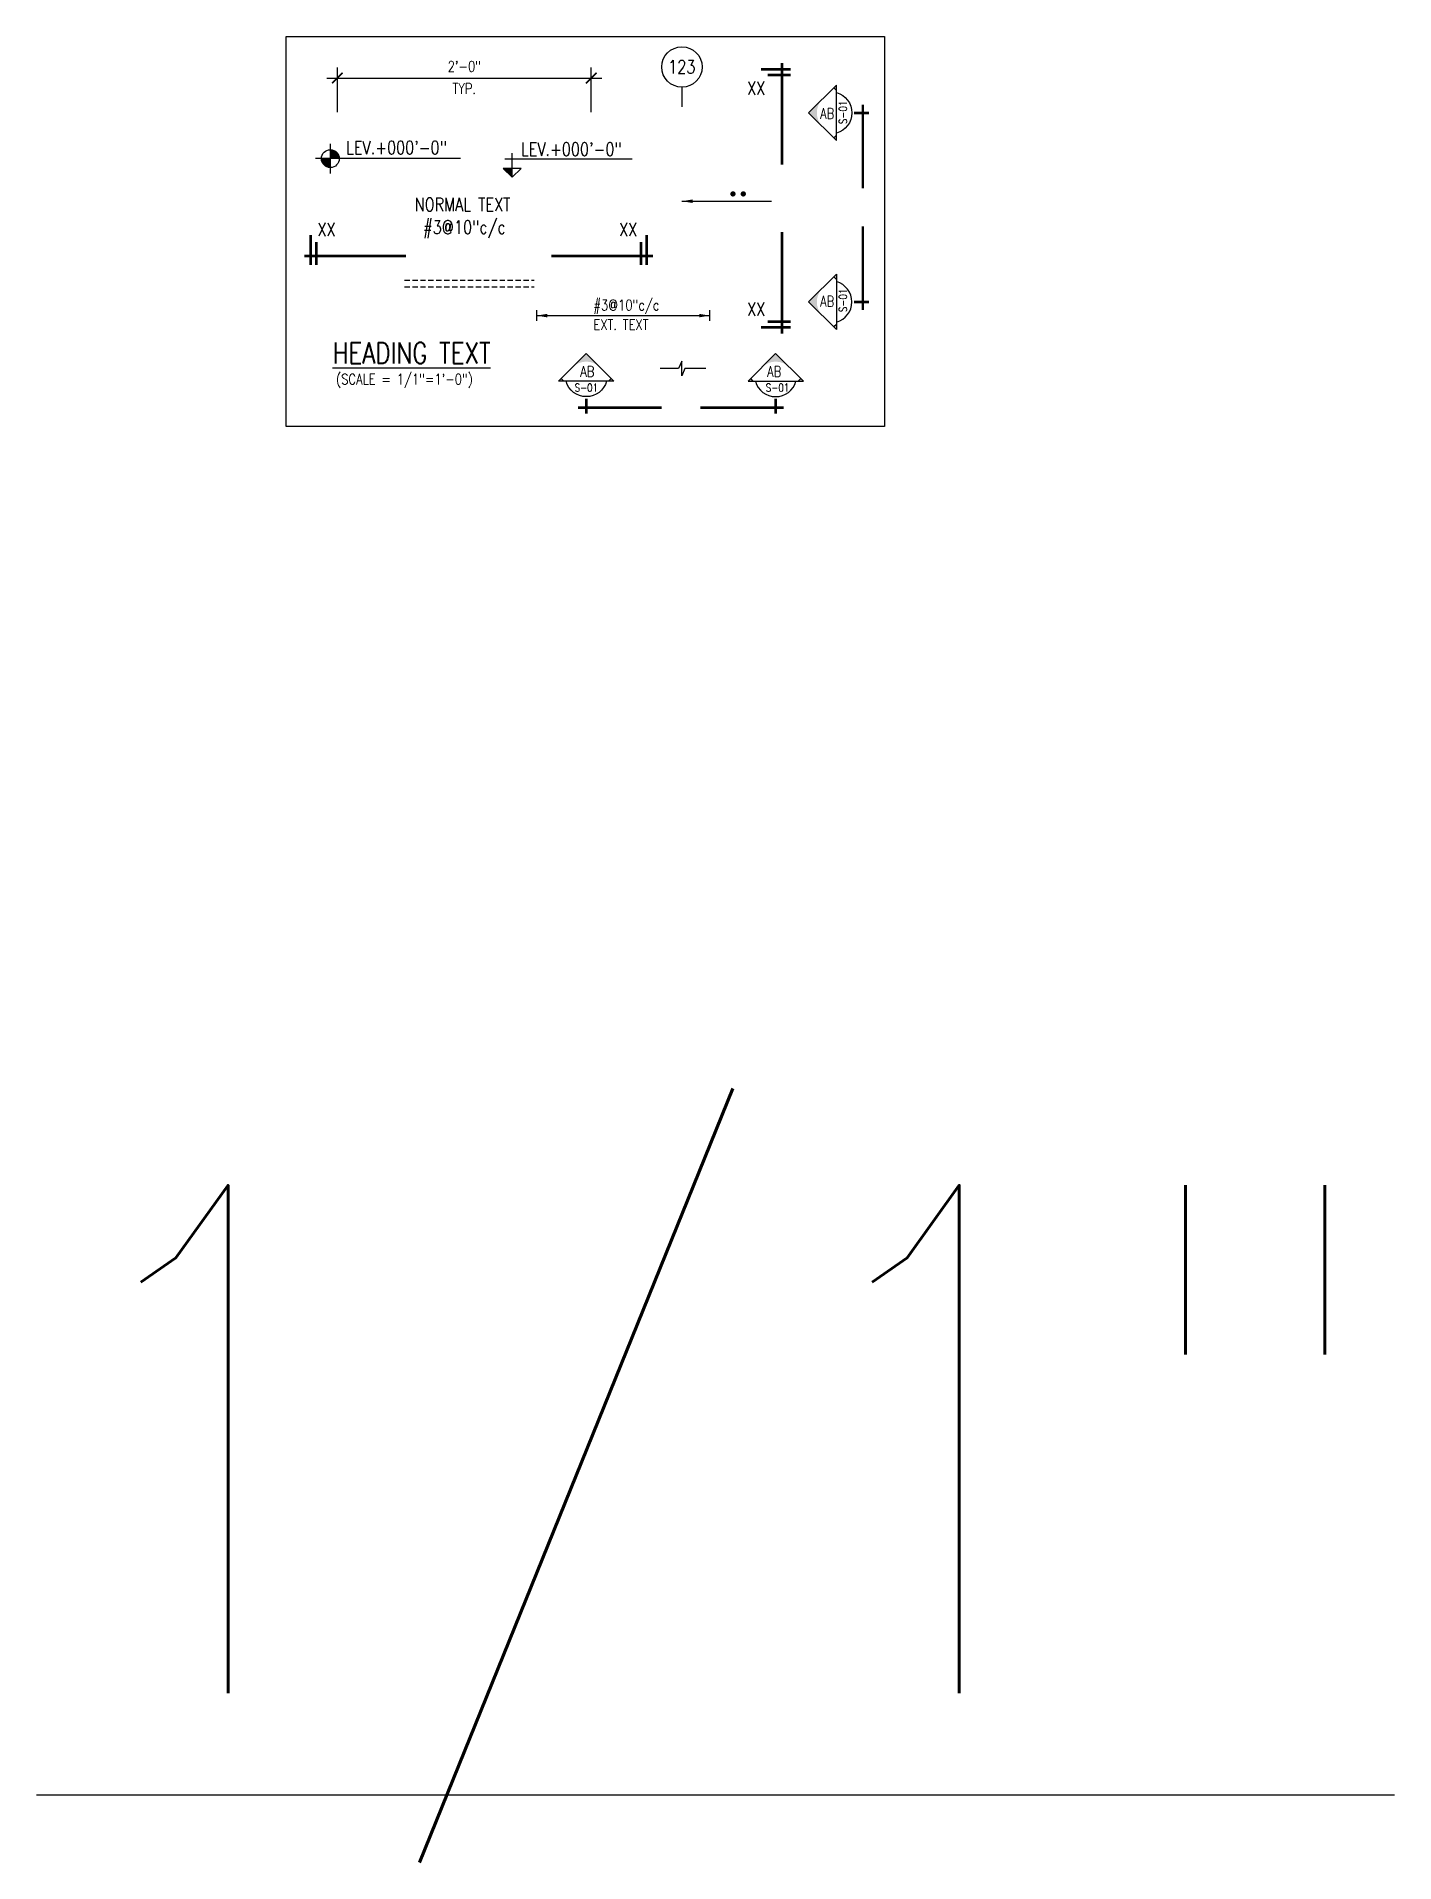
# Model space of a CAD drawing. Header units: inches. Extents: x 17147 to 26472, y -24737 to -16604.
# Drawn here: x 17213.9 to 17342.2, y -20568.7 to -20396.1 of the extents above; entities that cross this region are included whole.
import ezdxf

# ---------------------------------------------------------------- set-up
doc = ezdxf.new("R2010")
doc.units = ezdxf.units.IN
doc.header["$MEASUREMENT"] = 0
doc.linetypes.add('CENTER', pattern=[2, 1.25, -0.25, 0.25, -0.25])
doc.linetypes.add('HIDDEN', pattern=[0.375, 0.25, -0.125])
for name, color, linetype in [('ARROW', 2, 'Continuous'), ('BEAM', 3, 'HIDDEN'), ('BREAK', 1, 'Continuous'), ('DIM', 2, 'Continuous'), ('DOT', 2, 'Continuous'), ('Grids', 1, 'CENTER'), ('HEADING', 4, 'Continuous'), ('LEVEL', 2, 'Continuous'), ('SECMARK', 2, 'Continuous'), ('T1', 3, 'Continuous'), ('TEXT2', 3, 'Continuous'), ('TEXT3', 4, 'Continuous')]:
    doc.layers.add(name, color=color, linetype=linetype)
doc.styles.add('DIM 1_1 (A)', font='simplex.shx', dxfattribs={"width": 0.8})
doc.dimstyles.new('DIM 1_1 (A)', dxfattribs={"dimtxt": 1, "dimasz": 1, "dimexe": 1, "dimexo": 1, "dimgap": 0.5, "dimtad": 1, "dimdec": 0, "dimzin": 3, "dimdsep": 46, "dimlunit": 4, "dimtxsty": 'DIM 1_1 (A)', "dimblk": 'ARCHTICK', "dimcen": 1, "dimdle": 1, "dimclrd": 2, "dimclre": 2, "dimclrt": 3, "dimadec": 0, "dimazin": 2, "dimtfac": 1, "dimtdec": 0, "dimtofl": 0, "dimtmove": 0, "dimatfit": 3, "dimfxl": 0, "dimtolj": 1, "dimtzin": 0, "dimlwd": -1, "dimlwe": -1, "dimarcsym": 0})

msp = doc.modelspace()

# ---------------------------------------------------------------- texts
at = {"layer": 'T1', "color": 3, "style": 'DIM 1_1 (A)', "width": 0.8}
for s, p in [('#3@10"c/c', (17266.51029, -20421.96943)), ('EXT. TEXT', (17266.51029, -20423.81739))]:
    msp.add_text(s, height=1, dxfattribs=at).set_placement(p)
at = {"layer": 'TEXT2', "style": 'DIM 1_1 (A)', "width": 0.8}
for s, p in [('NORMAL TEXT', (17249.61857, -20412.58117)), ('#3@10"c/c', (17250.41878, -20414.74052))]:
    msp.add_text(s, height=1.25, dxfattribs=at).set_placement(p)
at = {"layer": 'TEXT3', "style": 'DIM 1_1 (A)', "width": 0.8}
msp.add_text('%%U1/1"', height=48, dxfattribs=at).set_placement((17213.87163, -20552.66621))

# ---------------------------------------------------------------- blocks, each defined once
blk = doc.blocks.new('_ARCHTICK')
at = {"color": 0, "linetype": 'ByBlock', "const_width": 0.15}
blk.add_lwpolyline([(-0.5, -0.5), (0.5, 0.5)], dxfattribs=at)
blk = doc.blocks.new('*D7')
at = {"layer": 'DEFPOINTS', "color": 0, "transparency": 16777216}
for p in [(17266.31, -20400.01), (17242.31, -20404.24), (17266.31, -20404.24)]:
    blk.add_point(p, dxfattribs=at)
at = {"layer": 'DIM', "color": 2, "transparency": 16777216}
for p, q in [((17241.31, -20400.01), (17267.31, -20400.01)), ((17242.31, -20403.24), (17242.31, -20399.01)), ((17266.31, -20403.24), (17266.31, -20399.01))]:
    blk.add_line(p, q, dxfattribs=at)
at = {"layer": 'DIM', "color": 2, "transparency": 16777216, "rotation": 180}
blk.add_blockref('_ARCHTICK', (17242.31, -20400.01), dxfattribs=at)
at = {"layer": 'DIM', "color": 2, "transparency": 16777216}
blk.add_blockref('_ARCHTICK', (17266.31, -20400.01), dxfattribs=at)
at = {"layer": 'DIM', "color": 3, "transparency": 16777216, "char_height": 1, "attachment_point": 5, "style": 'DIM 1_1 (A)'}
for s, insert in [('\\A1;2\'-0"', (17254.31, -20398.91)), ('\\A1;TYP.', (17254.31, -20401.01))]:
    blk.add_mtext(s, dxfattribs=dict(at, insert=insert))
blk = doc.blocks.new('G')
at = {"layer": 'Grids', "color": 2, "linetype": 'Continuous', "ltscale": 1.25}
blk.add_line((0, 0), (0, -1.87), dxfattribs=at)
blk.add_circle((0, 1.91), 1.91, dxfattribs=at)
at = {"layer": 'TEXT3', "style": 'DIM 1_1 (A)', "width": 0.8}
blk.add_attdef('A', (-0.55, 1.35), '', height=1.35, dxfattribs=at)
blk = doc.blocks.new('S (hor)')
at = {"layer": 'SECMARK'}
h = blk.add_hatch(color=256, dxfattribs=at)
h.paths.add_polyline_path([(-2.49, -5.02), (-2.49, -4.52), (-2.74, -4.77)])
h.paths.add_polyline_path([(-2.49, -9.25), (-2.74, -9.5), (-2.49, -9.75)])
blk.add_hatch(color=256, dxfattribs=at).paths.add_polyline_path([(-5.13, -7.13), (-3.86, -5.88, 0.388845), (-3.86, -8.39)])
for p, q in [((-2.49, -4.52), (-5.13, -7.13)), ((-2.49, -5.02), (-2.74, -4.77)), ((-2.49, -4.52), (-2.49, -9.75)), ((-5.13, -7.13), (-2.49, -9.75)), ((-2.49, -9.25), (-2.74, -9.5))]:
    blk.add_line(p, q, dxfattribs=at)
at = {"layer": 'SECMARK', "const_width": 0.25}
for points in [[(0, -7.9), (0, 0)], [(-0.84, -7.13), (0.57, -7.13)]]:
    blk.add_lwpolyline(points, dxfattribs=at)
at = {"layer": 'SECMARK'}
blk.add_arc((-3.03, -7.13), 1.99, 285.6061, 74.3939, dxfattribs=at)
at = {"layer": 'TEXT3', "style": 'DIM 1_1 (A)', "width": 0.8}
blk.add_attdef('A', (-3.71, -7.57), '', height=1, dxfattribs=at)
blk.add_attdef('B', (-1.51, -7.33), '', height=0.75, rotation=90, dxfattribs=at)
blk = doc.blocks.new('S1')
at = {"layer": 'SECMARK', "const_width": 0.25}
for points in [[(-1.98, 9.01), (0.83, 9.01)], [(0, 9.61), (0, 0)], [(-1.34, 8.48), (0.83, 8.48)]]:
    blk.add_lwpolyline(points, dxfattribs=at)
at = {"layer": 'TEXT3', "style": 'DIM 1_1 (A)', "width": 0.8}
blk.add_attdef('A', (-2.65, 6.42), '', height=1.5, dxfattribs=at)
blk = doc.blocks.new('S(VER)')
at = {"layer": 'SECMARK'}
blk.add_hatch(color=256, dxfattribs=at).paths.add_polyline_path([(7.13, 5.13), (5.88, 3.86, -0.388845), (8.39, 3.86)])
h = blk.add_hatch(color=256, dxfattribs=at)
h.paths.add_polyline_path([(4.77, 2.74), (4.52, 2.49), (5.02, 2.49)])
h.paths.add_polyline_path([(9.75, 2.49), (9.5, 2.74), (9.25, 2.49)])
for p, q in [((4.52, 2.49), (7.13, 5.13)), ((7.13, 5.13), (9.75, 2.49)), ((4.52, 2.49), (9.75, 2.49)), ((5.02, 2.49), (4.77, 2.74)), ((9.25, 2.49), (9.5, 2.74))]:
    blk.add_line(p, q, dxfattribs=at)
at = {"layer": 'SECMARK', "const_width": 0.25}
for points in [[(7.9, 0), (0, 0)], [(7.13, 0.84), (7.13, -0.57)]]:
    blk.add_lwpolyline(points, dxfattribs=at)
at = {"layer": 'SECMARK'}
blk.add_arc((7.13, 3.03), 1.99, 195.6061, 344.3939, dxfattribs=at)
at = {"layer": 'TEXT3', "style": 'DIM 1_1 (A)'}
for tag, p, height, width in [('A', (6.74, 2.92), 1, 0.8), ('B', (6.87, 1.44), 0.75, 0.7)]:
    blk.add_attdef(tag, p, '', height=height, dxfattribs=dict(at, width=width))
blk = doc.blocks.new('LEV.')
at = {"layer": 'LEVEL'}
h = blk.add_hatch(color=2, dxfattribs=at)
h.paths.add_polyline_path([(0, 0), (-0.84, 0, 0.414214), (0, -0.84)])
h.paths.add_polyline_path([(0, 0.84), (0, 0), (0.84, 0, 0.414214)])
for p, q in [((12.29, 0), (-1.41, 0)), ((0, -1.41), (0, 1.41))]:
    blk.add_line(p, q, dxfattribs=at)
blk.add_circle((0, 0), 0.844, dxfattribs=at)
at = {"layer": 'TEXT3', "style": 'DIM 1_1 (A)', "width": 0.8}
blk.add_attdef('A', (5.25, 0.41), '', height=1.25, dxfattribs=at)
blk = doc.blocks.new('LEV.1')
at = {"layer": 'LEVEL'}
blk.add_hatch(color=2, dxfattribs=at).paths.add_polyline_path([(0, -1.74), (0, -0.92), (-0.84, -0.92)])
for p, q in [((-0.68, 0), (11.35, 0)), ((0, -1.74), (0, 0.54)), ((0, -1.74), (-0.84, -0.92)), ((0.84, -0.92), (-0.84, -0.92)), ((0, -1.74), (0.84, -0.92))]:
    blk.add_line(p, q, dxfattribs=at)
at = {"layer": 'TEXT3', "style": 'DIM 1_1 (A)', "width": 0.8}
blk.add_attdef('A', (4.05, 0.4), '', height=1.25, dxfattribs=at)
blk = doc.blocks.new('HEAD')
at = {"layer": 'HEADING', "style": 'DIM 1_1 (A)', "width": 0.8}
blk.add_attdef('A', (1, 0.23), '', height=2, dxfattribs=at)
at = {"layer": 'TEXT2', "style": 'DIM 1_1 (A)', "width": 0.8}
blk.add_attdef('B', (1.35, -1.34), '', height=1, dxfattribs=at)

# ---------------------------------------------------------------- dimensions: what is measured, and where the dimension line sits
at = {"layer": 'DIM'}
dim = msp.add_linear_dim(base=(17266.30997, -20400.00626), p1=(17242.30635, -20404.23789), p2=(17266.30997, -20404.23789), text='<>\\XTYP.', dimstyle='DIM 1_1 (A)', dxfattribs=at)
dim.commit()
dim.dimension.update_dxf_attribs({"geometry": '*D7', "text_midpoint": (17254.30816, -20400.00626)})

# ---------------------------------------------------------------- linework, layer by layer
msp.add_lwpolyline([(17237.48015, -20396.0874), (17294.03236, -20396.0874), (17294.03236, -20432.95014), (17237.48015, -20432.95014)], close=True)
at = {"layer": 'ARROW', "color": 4}
for p, q in [((17261.15826, -20422.96618), (17261.15826, -20421.96618)), ((17277.51324, -20422.96618), (17277.51324, -20421.96618))]:
    msp.add_line(p, q, dxfattribs=at)
at = {"layer": 'ARROW', "color": 2}
msp.add_line((17261.15826, -20422.46618), (17277.51324, -20422.46618), dxfattribs=at)
for points in [[(17262.15826, -20422.29952), (17262.15826, -20422.63285), (17261.15826, -20422.46618)], [(17276.51324, -20422.29952), (17276.51324, -20422.63285), (17277.51324, -20422.46618)]]:
    msp.add_solid(points, dxfattribs=at)
at = {"layer": 'BEAM', "ltscale": 2}
for p, q in [((17248.65476, -20419.11394), (17260.89988, -20419.11394)), ((17248.65476, -20419.75389), (17260.89988, -20419.75389))]:
    msp.add_line(p, q, dxfattribs=at)
at = {"layer": 'BREAK', "linetype": 'Continuous'}
msp.add_lwpolyline([(17277.15029, -20427.47194), (17275.15927, -20427.47194), (17274.85927, -20428.15881), (17274.85927, -20426.78507), (17274.55927, -20427.47194), (17272.81733, -20427.47194)], dxfattribs=at)
at = {"layer": 'DOT', "const_width": 0.25}
for points in [[(17279.57833, -20410.96199, 1), (17279.82833, -20410.96199, 1)], [(17280.55585, -20410.96199, 1), (17280.80585, -20410.96199, 1)]]:
    msp.add_lwpolyline(points, format="xyb", close=True, dxfattribs=at)

# ---------------------------------------------------------------- block references
ref = msp.add_blockref('G', (17274.88244, -20400.87473))
ref.add_attrib('A', '123', (17273.58193, -20399.56763), dxfattribs={"layer": 'TEXT3', "height": 1.25, "style": 'DIM 1_1 (A)', "width": 0.8})
ref = msp.add_blockref('S1', (17284.32853, -20408.20958))
ref.add_attrib('A', 'XX', (17281.03496, -20401.6019), dxfattribs={"layer": 'TEXT3', "height": 1.25, "style": 'DIM 1_1 (A)', "width": 0.8})
ref = msp.add_blockref('S (hor)', (17291.98138, -20410.43241), dxfattribs=dict(xscale=-1, rotation=180))
ref.add_attrib('A', 'AB', (17287.94019, -20403.86139), dxfattribs={"layer": 'TEXT3', "height": 1, "style": 'DIM 1_1 (A)', "width": 0.8})
ref.add_attrib('B', 'S-01', (17290.47599, -20404.36589), dxfattribs={"layer": 'TEXT3', "height": 0.75, "rotation": 90, "style": 'DIM 1_1 (A)', "width": 0.8})
ref = msp.add_blockref('LEV.', (17241.64708, -20407.62662))
ref.add_attrib('A', 'LEV.+000\'-0"', (17243.14403, -20407.21494), dxfattribs={"layer": 'TEXT3', "height": 1.25, "style": 'DIM 1_1 (A)', "width": 0.8})
ref = msp.add_blockref('LEV.1', (17258.83257, -20407.65003))
ref.add_attrib('A', 'LEV.+000\'-0"', (17259.6706, -20407.3685), dxfattribs={"layer": 'TEXT3', "height": 1.25, "style": 'DIM 1_1 (A)', "width": 0.8})
ref = msp.add_blockref('S1', (17248.79148, -20416.8415), dxfattribs=dict(xscale=-1, rotation=90))
ref.add_attrib('A', 'XX', (17240.43089, -20414.959), dxfattribs={"layer": 'TEXT3', "height": 1.25, "style": 'DIM 1_1 (A)', "width": 0.8})
ref = msp.add_blockref('S1', (17262.53071, -20416.8415), dxfattribs=dict(rotation=270))
ref.add_attrib('A', 'XX', (17268.94844, -20414.959), dxfattribs={"layer": 'TEXT3', "height": 1.25, "style": 'DIM 1_1 (A)', "width": 0.8})
ref = msp.add_blockref('S (hor)', (17291.98138, -20414.04026))
ref.add_attrib('A', 'AB', (17287.94019, -20421.61128), dxfattribs={"layer": 'TEXT3', "height": 1, "style": 'DIM 1_1 (A)', "width": 0.8})
ref.add_attrib('B', 'S-01', (17290.47599, -20422.13535), dxfattribs={"layer": 'TEXT3', "height": 0.75, "rotation": 90, "style": 'DIM 1_1 (A)', "width": 0.8})
ref = msp.add_blockref('S1', (17284.32853, -20414.56425), dxfattribs=dict(xscale=-1, rotation=180))
ref.add_attrib('A', 'XX', (17281.03496, -20422.48199), dxfattribs={"layer": 'TEXT3', "height": 1.25, "style": 'DIM 1_1 (A)', "width": 0.8})
ref = msp.add_blockref('HEAD', (17240.84285, -20427.22285))
ref.add_attrib('A', '%%UHEADING TEXT', (17241.84712, -20426.99197), dxfattribs={"layer": 'HEADING', "height": 2, "style": 'DIM 1_1 (A)', "width": 0.8})
ref.add_attrib('B', '(SCALE = 1/1"=1\'-0")', (17242.19268, -20428.96945), dxfattribs={"layer": 'TEXT2', "height": 1, "style": 'DIM 1_1 (A)', "width": 0.8})
ref = msp.add_blockref('S(VER)', (17272.97162, -20431.16427), dxfattribs=dict(xscale=-1))
ref.add_attrib('A', 'AB', (17265.27461, -20428.24083), dxfattribs={"layer": 'TEXT3', "height": 1, "style": 'DIM 1_1 (A)', "width": 0.8})
ref.add_attrib('B', 'S-01', (17264.74218, -20429.64589), dxfattribs={"layer": 'TEXT3', "height": 0.75, "style": 'DIM 1_1 (A)', "width": 0.8})
ref = msp.add_blockref('S(VER)', (17276.60917, -20431.16427))
ref.add_attrib('A', 'AB', (17282.93474, -20428.24083), dxfattribs={"layer": 'TEXT3', "height": 1, "style": 'DIM 1_1 (A)', "width": 0.8})
ref.add_attrib('B', 'S-01', (17282.81004, -20429.64589), dxfattribs={"layer": 'TEXT3', "height": 0.75, "style": 'DIM 1_1 (A)', "width": 0.8})

msp.set_redraw_order([(e.dxf.handle, doc.entitydb.next_handle()) for e in msp.query("TEXT MTEXT ATTDEF DIMENSION ARC_DIMENSION")])  # texts and dimensions are drawn at this point

# ---------------------------------------------------------------- leaders
msp.add_leader([(17274.88244, -20411.65344), (17283.35764, -20411.65344)], dimstyle='DIM 1_1 (A)', override={"dimgap": 0.5, "dimtad": 0})

doc.saveas('drawing.dxf')
